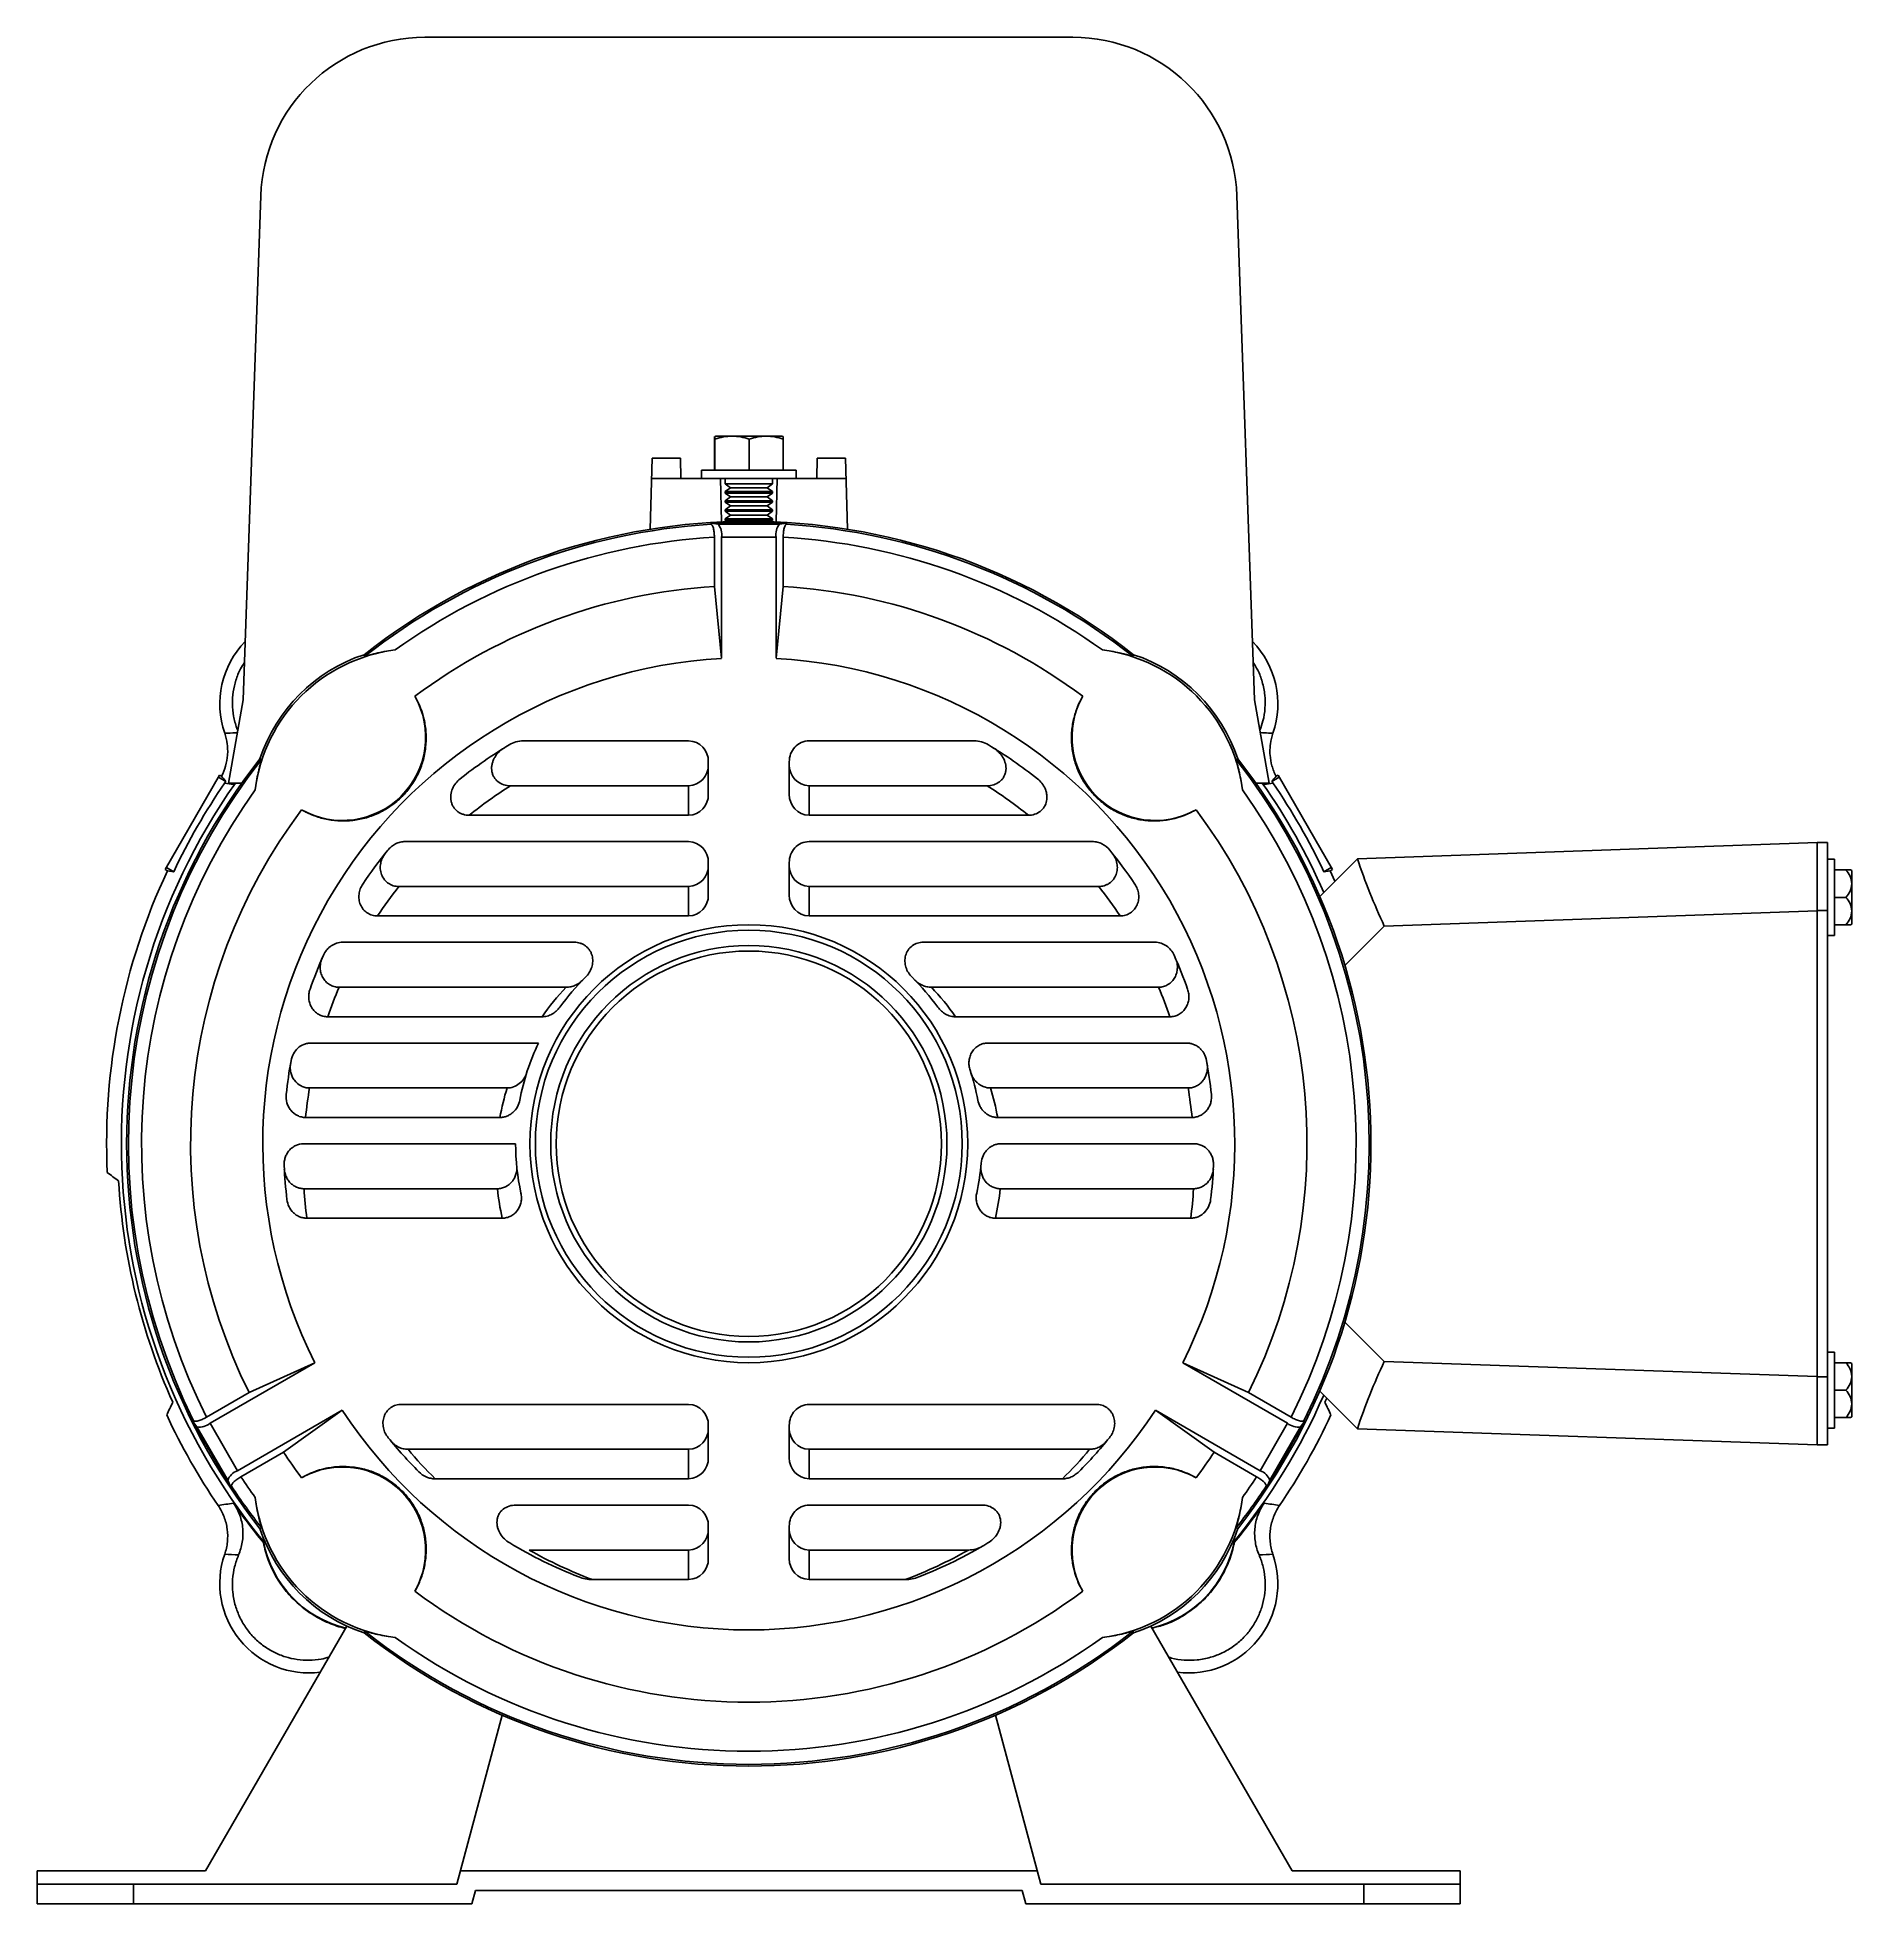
# Paper-space layout '_Left' of a CAD drawing. Header units: inches. Extents: x -3.25 to 5.04, y -3.47 to 5.05.
import ezdxf

# ---------------------------------------------------------------- set-up
doc = ezdxf.new("R2010")
doc.units = ezdxf.units.IN
doc.header["$MEASUREMENT"] = 0

psp = doc.layouts.new('_Left')

# ---------------------------------------------------------------- linework, layer by layer
at = {"color": 7, "linetype": 'Continuous', "lineweight": 25}
for p, q in [((-1.4801, 5.0521), (1.4801, 5.0521)), ((-2.31, 2.0269), (-2.2296, 4.3283)), ((2.2296, 4.3283), (2.31, 2.0269)), ((-0.1571, 3.0761), (-0.1571, 3.2172)), ((-0.1564, 3.1281), (-0.1564, 3.2291)), ((-0.1556, 3.2291), (-0.1556, 3.1281)), ((-0.1549, 3.0761), (-0.1549, 3.2172)), ((-0.1528, 3.2311), (0.1528, 3.2311)), ((0.0023, 3.0761), (0.0023, 3.2172)), ((0.1571, 3.0761), (0.1571, 3.2172)), ((-0.4504, 2.8059), (-0.4418, 3.1312)), ((-0.4418, 3.1312), (-0.3125, 3.1312)), ((-0.3125, 3.1312), (-0.31, 3.0371)), ((-0.216, 3.0761), (-0.216, 3.0371)), ((-0.216, 3.0761), (0.216, 3.0761)), ((-0.1556, 3.1281), (-0.1564, 3.1281)), ((0.216, 3.0371), (0.216, 3.0761)), ((0.31, 3.0371), (0.3125, 3.1312)), ((0.3125, 3.1312), (0.4418, 3.1312)), ((0.4418, 3.1312), (0.4504, 2.8059)), ((-0.4443, 3.0371), (0.4443, 3.0371)), ((-0.13, 3.0371), (-0.1248, 2.8391)), ((-0.108, 3.0371), (-0.108, 3.0128)), ((-0.108, 3.0128), (-0.0832, 2.9954)), ((-0.108, 3.0128), (0.108, 3.0128)), ((-0.0832, 2.9954), (-0.108, 2.9781)), ((-0.0832, 2.9954), (0.0832, 2.9954)), ((0.0832, 2.9954), (0.108, 3.0128)), ((0.108, 2.9781), (0.0832, 2.9954)), ((0.108, 3.0128), (0.108, 3.0371)), ((0.1248, 2.8391), (0.13, 3.0371)), ((-0.108, 2.9781), (-0.108, 2.9711)), ((-0.108, 2.9781), (0.108, 2.9781)), ((-0.108, 2.9711), (-0.0832, 2.9538)), ((-0.108, 2.9711), (0.108, 2.9711)), ((-0.0832, 2.9538), (-0.108, 2.9364)), ((-0.108, 2.9364), (-0.108, 2.9295)), ((-0.108, 2.9364), (0.108, 2.9364)), ((-0.108, 2.9295), (-0.0832, 2.9121)), ((-0.108, 2.9295), (0.108, 2.9295)), ((-0.0832, 2.9121), (-0.108, 2.8947)), ((-0.0832, 2.9538), (0.0832, 2.9538)), ((-0.0832, 2.9121), (0.0832, 2.9121)), ((0.0832, 2.9538), (0.108, 2.9711)), ((0.108, 2.9364), (0.0832, 2.9538)), ((0.0832, 2.9121), (0.108, 2.9295)), ((0.108, 2.8947), (0.0832, 2.9121)), ((0.108, 2.9711), (0.108, 2.9781)), ((0.108, 2.9295), (0.108, 2.9364)), ((-0.1727, 2.8338), (-0.1727, 2.8285)), ((-0.1405, 2.8296), (-0.1727, 2.8338)), ((-0.1727, 2.8338), (0.1727, 2.8338)), ((-0.1405, 2.8296), (0.1405, 2.8296)), ((-0.108, 2.8947), (-0.108, 2.8878)), ((-0.108, 2.8947), (0.108, 2.8947)), ((-0.108, 2.8878), (-0.0832, 2.8704)), ((-0.108, 2.8878), (0.108, 2.8878)), ((-0.0832, 2.8704), (-0.108, 2.8531)), ((-0.108, 2.8531), (-0.108, 2.8461)), ((-0.108, 2.8531), (0.108, 2.8531)), ((-0.108, 2.8461), (-0.0994, 2.8401)), ((-0.108, 2.8461), (0.108, 2.8461)), ((-0.0832, 2.8704), (0.0832, 2.8704)), ((0.0832, 2.8704), (0.108, 2.8878)), ((0.108, 2.8531), (0.0832, 2.8704)), ((0.0994, 2.8401), (0.108, 2.8461)), ((0.108, 2.8878), (0.108, 2.8947)), ((0.108, 2.8461), (0.108, 2.8531)), ((0.1405, 2.8296), (0.1727, 2.8338)), ((0.1727, 2.8338), (0.1727, 2.8285)), ((-0.1572, 2.7693), (-0.1572, 2.5448)), ((-0.125, 2.7696), (0.125, 2.7696)), ((-0.125, 2.2165), (-0.125, 2.7696)), ((0.125, 2.2165), (0.125, 2.7696)), ((0.1572, 2.7693), (0.1572, 2.5448)), ((-0.1572, 2.5448), (-0.125, 2.2165)), ((0.1572, 2.5448), (0.125, 2.2165)), ((-1.7538, 2.2259), (-1.7576, 2.2331)), ((1.7576, 2.2331), (1.7538, 2.2259)), ((-2.377, 1.6469), (-2.31, 2.0269)), ((2.31, 2.0269), (2.377, 1.6469)), ((-0.275, 1.84), (-1.0294, 1.84)), ((1.0294, 1.84), (0.275, 1.84)), ((-2.2331, 1.7576), (-2.2259, 1.7538)), ((-0.185, 1.5958), (-0.185, 1.7442)), ((0.185, 1.7442), (0.185, 1.5958)), ((2.2259, 1.7538), (2.2331, 1.7576)), ((-2.4173, 1.683), (-2.6662, 1.252)), ((-2.3894, 1.6538), (-2.423, 1.6732)), ((-2.4173, 1.683), (-2.4085, 1.6779)), ((-2.316, 1.6469), (-2.377, 1.6469)), ((-2.3541, 1.6408), (-2.3499, 1.6469)), ((-2.3512, 1.6469), (-2.3541, 1.6408)), ((-1.0888, 1.6347), (-0.275, 1.6347)), ((-0.275, 1.5), (-0.275, 1.6347)), ((0.275, 1.6347), (0.275, 1.5)), ((0.275, 1.6347), (1.0888, 1.6347)), ((2.377, 1.6469), (2.316, 1.6469)), ((2.3499, 1.6469), (2.3541, 1.6408)), ((2.3541, 1.6408), (2.3512, 1.6469)), ((2.3894, 1.6538), (2.423, 1.6732)), ((2.4085, 1.6779), (2.4173, 1.683)), ((2.6662, 1.252), (2.4173, 1.683)), ((-1.2769, 1.5), (-0.275, 1.5)), ((0.275, 1.5), (1.2769, 1.5)), ((-0.275, 1.38), (-1.5694, 1.38)), ((1.5694, 1.38), (0.275, 1.38)), ((2.7799, 1.3017), (4.8799, 1.375)), ((4.9277, 1.375), (4.8799, 1.375)), ((4.8799, 1.375), (4.8799, -1.375)), ((4.9277, 1.375), (4.9277, -1.375)), ((-0.185, 1.1358), (-0.185, 1.2842)), ((0.185, 1.2842), (0.185, 1.1358)), ((2.6078, 1.1295), (2.7799, 1.3017)), ((4.9587, 1.299), (4.9277, 1.299)), ((4.9587, 0.951), (4.9587, 1.299)), ((-2.6557, 1.2459), (-2.6662, 1.252)), ((-2.6268, 1.2423), (-2.6605, 1.2618)), ((-2.6557, 1.2459), (-2.6268, 1.2423)), ((2.6268, 1.2423), (2.6605, 1.2618)), ((2.6268, 1.2423), (2.6557, 1.2459)), ((2.6662, 1.252), (2.6557, 1.2459)), ((2.6772, 1.1989), (2.6557, 1.2459)), ((5.0344, 1.25), (4.9587, 1.25)), ((5.0377, 1.003), (5.0377, 1.247)), ((-1.5986, 1.1747), (-0.275, 1.1747)), ((-0.275, 1.04), (-0.275, 1.1747)), ((0.275, 1.1747), (0.275, 1.04)), ((0.275, 1.1747), (1.5986, 1.1747)), ((5.0108, 1.125), (4.9587, 1.125)), ((-1.696, 1.04), (-0.275, 1.04)), ((0.275, 1.04), (1.696, 1.04)), ((4.8799, 1.0632), (2.9028, 0.9941)), ((4.9277, 1.065), (4.8799, 1.065)), ((4.9277, 0.951), (4.9587, 0.951)), ((5.0344, 1), (4.9587, 1)), ((-0.7975, 0.92), (-1.8556, 0.92)), ((1.8556, 0.92), (0.7975, 0.92)), ((-1.8715, 0.7147), (-0.8338, 0.7147)), ((0.8338, 0.7147), (1.8715, 0.7147)), ((-1.9234, 0.58), (-0.9447, 0.58)), ((0.9447, 0.58), (1.9234, 0.58)), ((-0.9605, 0.46), (-2.0001, 0.46)), ((2.0001, 0.46), (1.0923, 0.46)), ((-2.0065, 0.2547), (-1.1041, 0.2547)), ((1.1041, 0.2547), (2.0065, 0.2547)), ((-2.0247, 0.12), (-1.1367, 0.12)), ((1.1367, 0.12), (2.0247, 0.12)), ((-1.065, 0), (-2.0332, 0)), ((2.0332, 0), (1.1519, 0)), ((-2.0314, -0.2053), (-1.1487, -0.2053)), ((1.1487, -0.2053), (2.0314, -0.2053)), ((-2.0189, -0.34), (-1.1264, -0.34)), ((1.1264, -0.34), (2.0189, -0.34)), ((-1.982, -1), (-2.461, -1.2765)), ((-2.2825, -1.1363), (-1.982, -1)), ((2.2825, -1.1363), (1.982, -1)), ((1.982, -1), (2.461, -1.2765)), ((2.9028, -0.9941), (4.8799, -1.0632)), ((4.9587, -0.951), (4.9277, -0.951)), ((4.9587, -1.299), (4.9587, -0.951)), ((5.0344, -1), (4.9587, -1)), ((5.0377, -1.247), (5.0377, -1.003)), ((4.9277, -1.065), (4.8799, -1.065)), ((-2.4769, -1.2486), (-2.2825, -1.1363)), ((-0.275, -1.19), (-1.5864, -1.19)), ((1.5864, -1.19), (0.275, -1.19)), ((2.4769, -1.2486), (2.2825, -1.1363)), ((2.7799, -1.3017), (2.6078, -1.1295)), ((2.6312, -1.1805), (2.6397, -1.1614)), ((5.0108, -1.125), (4.9587, -1.125)), ((-2.5404, -1.2673), (-2.5359, -1.2647)), ((-2.5207, -1.2931), (-2.5404, -1.2673)), ((-2.3678, -1.5664), (-2.5404, -1.2673)), ((-2.336, -1.4931), (-2.461, -1.2765)), ((-1.857, -1.2165), (-2.336, -1.4931)), ((-2.1253, -1.4085), (-1.857, -1.2165)), ((2.1253, -1.4085), (1.857, -1.2165)), ((1.857, -1.2165), (2.336, -1.4931)), ((2.461, -1.2765), (2.336, -1.4931)), ((2.5404, -1.2673), (2.3678, -1.5664)), ((2.5207, -1.2931), (2.5404, -1.2673)), ((2.5404, -1.2673), (2.5359, -1.2647)), ((5.0344, -1.25), (4.9587, -1.25)), ((-2.3802, -1.5365), (-2.5207, -1.2931)), ((-0.185, -1.4342), (-0.185, -1.2858)), ((0.185, -1.2858), (0.185, -1.4342)), ((2.5207, -1.2931), (2.3802, -1.5365)), ((4.8799, -1.375), (2.7799, -1.3017)), ((4.9277, -1.299), (4.9587, -1.299)), ((-2.3197, -1.5208), (-2.1253, -1.4085)), ((-1.5566, -1.3953), (-0.275, -1.3953)), ((-0.275, -1.53), (-0.275, -1.3953)), ((0.275, -1.3953), (0.275, -1.53)), ((0.275, -1.3953), (1.5566, -1.3953)), ((2.3197, -1.5208), (2.1253, -1.4085)), ((4.9277, -1.375), (4.8799, -1.375)), ((-1.4325, -1.53), (-0.275, -1.53)), ((0.275, -1.53), (1.4325, -1.53)), ((-2.3802, -1.5365), (-2.3678, -1.5664)), ((-2.3678, -1.5664), (-2.3632, -1.5638)), ((2.3678, -1.5664), (2.3632, -1.5638)), ((2.3802, -1.5365), (2.3678, -1.5664)), ((-0.275, -1.65), (-1.0642, -1.65)), ((1.0642, -1.65), (0.275, -1.65)), ((-2.2259, -1.7538), (-2.2331, -1.7576)), ((-0.185, -1.8942), (-0.185, -1.7458)), ((0.185, -1.7458), (0.185, -1.8942)), ((2.2331, -1.7576), (2.2259, -1.7538)), ((-1.0028, -1.8553), (-0.275, -1.8553)), ((-0.275, -1.99), (-0.275, -1.8553)), ((0.275, -1.8553), (0.275, -1.99)), ((0.275, -1.8553), (1.0028, -1.8553)), ((-0.7145, -1.99), (-0.275, -1.99)), ((0.275, -1.99), (0.7145, -1.99)), ((-1.8359, -2.2023), (-2.4814, -3.3203)), ((1.8359, -2.2023), (2.4814, -3.3203)), ((-1.7576, -2.2331), (-1.7538, -2.2259)), ((1.7538, -2.2259), (1.7576, -2.2331)), ((-1.1273, -2.6087), (-1.334, -3.3803)), ((1.1273, -2.6087), (1.334, -3.3803)), ((-3.25, -3.3203), (-3.25, -3.47)), ((-3.25, -3.3203), (-2.4814, -3.3203)), ((-1.3179, -3.3203), (1.3179, -3.3203)), ((2.4814, -3.3203), (3.25, -3.3203)), ((3.25, -3.3203), (3.25, -3.47)), ((-3.25, -3.3803), (-1.334, -3.3803)), ((-2.81, -3.3803), (-2.81, -3.47)), ((1.334, -3.3803), (3.25, -3.3803)), ((2.81, -3.3803), (2.81, -3.47)), ((-3.25, -3.47), (-1.2652, -3.47)), ((-1.2491, -3.41), (-1.2652, -3.47)), ((-1.2491, -3.41), (1.2491, -3.41)), ((1.2491, -3.41), (1.2652, -3.47)), ((1.2652, -3.47), (3.25, -3.47))]:
    psp.add_line(p, q, dxfattribs=at)
at = {"color": 1, "linetype": 'Continuous', "lineweight": 25}
for p, q in [((2.9028, 0.9941), (2.7227, 0.8141)), ((2.7227, -0.8141), (2.9028, -0.9941))]:
    psp.add_line(p, q, dxfattribs=at)
at = {"color": 7, "linetype": 'Continuous', "lineweight": 25}
for radius in [1, 0.975, 0.905, 0.88]:
    psp.add_circle((0, 0), radius, dxfattribs=at)
for centre, radius, start, end in [((-1.4801, 4.3021), 0.75, 90, 178), ((1.4801, 4.3021), 0.75, 2, 90), ((0, 0), 2.8419, 51.79453, 128.20547), ((0, 0), 2.8338, 93.49338, 128.23437), ((-0.1973, 2.7829), 0.0735, 349.60272, 39.41209), ((0.1973, 2.7829), 0.0735, 140.58791, 190.39728), ((0, 0), 2.8338, 51.76563, 86.50662), ((0, 0), 2.7738, 93.24793, 125.61934), ((0, 0), 2.7738, 54.38066, 86.75207), ((0, 0), 2.5497, 93.53374, 126.74392), ((0, 0), 2.5497, 53.25608, 86.46626), ((-2.0082, 2.0082), 0.4084, 135.74164, 199.09775), ((-1.5238, 1.5238), 0.7367, 97.14479, 172.85521), ((-1.5238, 1.5238), 0.7469, 108.24498, 161.75502), ((0, 0), 2.22, 93.22782, 206.77218), ((0, 0), 2.22, 333.22782, 86.77218), ((1.5238, 1.5238), 0.7367, 7.14479, 82.85521), ((1.5238, 1.5238), 0.7469, 18.24498, 71.75502), ((2.0082, 2.0082), 0.4084, 340.90225, 44.25836), ((-1.8562, 1.8562), 0.38, 240.52766, 29.47234), ((1.8562, 1.8562), 0.38, 150.52766, 299.47234), ((0, 0), 2.125, 121.00609, 128.35647), ((-0.2781, 1.7469), 0.0931, 358.34759, 88.09077), ((0.2779, 1.7471), 0.0929, 91.76299, 181.79865), ((0, 0), 2.125, 51.64353, 58.99391), ((0, 0), 2.8419, 141.79453, 218.20547), ((0, 0), 2.8338, 141.76563, 206.50662), ((-0.278, 1.7276), 0.093, 271.83621, 1.72544), ((0.278, 1.7276), 0.093, 178.27456, 268.16379), ((0, 0), 2.8338, 333.49338, 38.23437), ((0, 0), 2.8419, 321.79453, 38.20547), ((0, 0), 2.8659, 144.92547, 219.3244), ((0, 0), 2.9058, 145.46677, 154.68825), ((0, -0.0846), 2.035, 122.34563, 128.86198), ((0, -0.0846), 2.035, 51.13802, 57.65437), ((0, 0), 2.8659, 23.60866, 35.07453), ((0, 0), 2.9058, 25.31175, 34.53323), ((0, 0), 2.7738, 144.38066, 206.75207), ((-0.278, 1.593), 0.093, 271.83621, 1.72544), ((0.278, 1.593), 0.093, 178.27456, 268.16379), ((0, 0), 2.7738, 333.24793, 35.61934), ((0, 0), 2.5497, 143.25608, 206.46626), ((0, 0), 2.5497, 333.53374, 36.74392), ((-0.278, 1.287), 0.093, 358.27456, 88.16379), ((0.2779, 1.2871), 0.0929, 91.76299, 181.79865), ((0, 0), 2.125, 140.87102, 146.07406), ((0, 0), 2.125, 33.92594, 39.12898), ((5.4845, 2.2046), 2.8514, 198.46372, 205.12031), ((0, 0), 2.9334, 154.86722, 182.56422), ((-0.278, 1.2676), 0.093, 271.83621, 1.72544), ((0.278, 1.2676), 0.093, 178.27456, 268.16379), ((4.9494, 1.1864), 0.0883, 0.68537, 46.0185), ((4.9277, 1.125), 0.1643, 47.97242, 49.5332), ((0, -0.0846), 2.035, 141.77204, 146.45337), ((-0.278, 1.133), 0.093, 271.83621, 1.72544), ((0.278, 1.133), 0.093, 178.27456, 268.16379), ((0, -0.0846), 2.035, 33.54663, 38.22796), ((4.9494, 1.1886), 0.0883, 313.9815, 359.31463), ((4.9494, 1.0614), 0.0883, 0.68537, 46.0185), ((4.9494, 1.0636), 0.0883, 313.9815, 359.31463), ((4.9277, 1.125), 0.1643, 310.4668, 312.02758), ((0, 0), 2.125, 156.10736, 160.60513), ((0, 0), 2.125, 19.39487, 23.89264), ((0, -0.0846), 2.035, 156.87443, 160.93921), ((0, -0.0846), 1.155, 136.21265, 144.87324), ((0, 0), 1.065, 134.47029, 144.19083), ((0, 0), 1.065, 35.80917, 45.52971), ((0, -0.0846), 1.155, 35.12676, 43.78735), ((0, -0.0846), 2.035, 19.06079, 23.12557), ((0, 0), 1.065, 154.41022, 169.23279), ((0, 0), 2.125, 169.68966, 173.91335), ((0, 0), 2.125, 6.08665, 10.31034), ((0, 0), 1.065, 10.76721, 18.38167), ((0, -0.0846), 2.035, 170.4038, 174.23048), ((0, -0.0846), 1.155, 162.91948, 169.79801), ((0, -0.0846), 1.155, 10.20199, 17.08052), ((0, -0.0846), 2.035, 5.76952, 9.5962), ((0, 0), 1.065, 180, 192.2073), ((0, 0), 2.8839, 183.3758, 204.16284), ((0, 0), 2.125, 182.69759, 186.89278), ((0, 0), 1.065, 347.7927, 355.2434), ((0, 0), 2.125, 353.10722, 357.30241), ((0, -0.0846), 2.035, 183.40198, 187.21063), ((0, -0.0846), 1.155, 186.00141, 192.77656), ((0, -0.0846), 1.155, 347.22344, 353.99859), ((0, -0.0846), 2.035, 352.78937, 356.59802), ((5.4845, -2.2046), 2.8514, 154.87969, 161.53628), ((4.9494, -1.0636), 0.0883, 0.68537, 46.0185), ((4.9277, -1.125), 0.1643, 47.97242, 49.5332), ((4.9494, -1.0614), 0.0883, 313.9815, 359.31463), ((-0.278, -1.283), 0.093, 358.27456, 88.16379), ((0.2779, -1.2829), 0.0929, 91.76299, 181.79865), ((0, 0), 2.8659, 320.6756, 336.39134), ((4.9494, -1.1886), 0.0883, 0.68537, 46.0185), ((4.9494, -1.1864), 0.0883, 313.9815, 359.31463), ((0, 0), 2.9334, 204.97441, 214.28403), ((-2.5087, -1.2205), 0.0735, 260.58791, 310.39728), ((0, 0), 2.22, 213.22782, 326.77218), ((0, 0), 2.9334, 325.71597, 335.02559), ((2.5087, -1.2205), 0.0735, 229.60272, 279.41209), ((4.9277, -1.125), 0.1643, 310.4668, 312.02758), ((0, 0), 2.125, 219.18534, 224.81164), ((-0.278, -1.3024), 0.093, 271.83621, 1.72544), ((0.278, -1.3024), 0.093, 178.27456, 268.16379), ((0, 0), 2.125, 315.18836, 320.81466), ((0, 0), 2.5497, 213.53374, 216.74392), ((0, -0.0846), 2.035, 220.09879, 225.25802), ((-0.278, -1.437), 0.093, 271.83621, 1.72544), ((0.278, -1.437), 0.093, 178.27456, 268.16379), ((0, -0.0846), 2.035, 314.74198, 319.90121), ((0, 0), 2.5497, 323.25608, 326.46626), ((-2.3114, -1.5623), 0.0735, 109.60272, 159.41209), ((0, 0), 2.7738, 213.24793, 215.61934), ((-1.8562, -1.8562), 0.38, 330.52766, 119.47234), ((1.8562, -1.8562), 0.38, 60.52766, 209.47234), ((0, 0), 2.7738, 324.38066, 326.75207), ((2.3114, -1.5623), 0.0735, 20.58791, 70.39728), ((0, 0), 2.8338, 213.49338, 218.23437), ((-1.5238, -1.5238), 0.7367, 187.14479, 262.85521), ((1.5238, -1.5238), 0.7367, 277.14479, 352.85521), ((0, 0), 2.8338, 321.76563, 326.50662), ((0, 0), 2.8695, 214.87678, 219.39548), ((-0.2781, -1.7431), 0.0931, 358.34759, 88.09077), ((0.2779, -1.7429), 0.0929, 91.76299, 181.79865), ((0, 0), 2.8695, 320.60452, 325.12322), ((-1.5238, -1.5238), 0.7469, 198.24498, 251.75502), ((-0.278, -1.7624), 0.093, 271.83621, 1.72544), ((0.278, -1.7624), 0.093, 178.27456, 268.16379), ((1.5238, -1.5238), 0.7469, 288.24498, 341.75502), ((-2.0082, -2.0082), 0.4084, 160.90225, 277.08411), ((-1.7232, -1.7232), 0.5024, 190.65969, 256.41353), ((0, 0), 2.125, 239.07884, 248.56341), ((0, -0.0846), 2.035, 240.47627, 249.44378), ((0, -0.0846), 2.035, 290.55622, 299.52373), ((0, 0), 2.125, 291.43659, 300.92116), ((1.7232, -1.7232), 0.5024, 283.58647, 349.34031), ((2.0082, -2.0082), 0.4084, 262.91589, 19.09775), ((-0.278, -1.897), 0.093, 271.83621, 1.72544), ((0.278, -1.897), 0.093, 178.27456, 268.16379), ((0, 0), 2.5497, 233.25608, 306.74392), ((0, 0), 2.8419, 231.79453, 308.20547), ((0, 0), 2.8338, 231.76563, 308.23437), ((0, 0), 2.7738, 234.38066, 305.61934)]:
    psp.add_arc(centre, radius, start, end, dxfattribs=at)
for points in [[(-0.1564, 3.2291), (-0.1567, 3.2267), (-0.1569, 3.2225), (-0.1571, 3.2172)], [(-0.1519, 3.2311), (-0.1531, 3.2304), (-0.1544, 3.2298), (-0.1556, 3.2291)], [(-0.1549, 3.2172), (-0.1551, 3.2225), (-0.1553, 3.2268), (-0.1556, 3.2291)], [(-0.1549, 3.2172), (-0.1292, 3.2257), (-0.1031, 3.2311), (-0.0763, 3.2311)], [(0.0023, 3.2172), (0.0276, 3.2257), (0.0533, 3.2311), (0.0797, 3.2311)], [(0.1564, 3.2291), (0.1552, 3.2298), (0.154, 3.2304), (0.1528, 3.2311)], [(0.1571, 3.2172), (0.1569, 3.2225), (0.1566, 3.2268), (0.1564, 3.2291)], [(-2.4085, 1.6779), (-2.4018, 1.6697), (-2.3955, 1.6617), (-2.3894, 1.6538)], [(-2.3894, 1.6538), (-2.3908, 1.6516), (-2.3923, 1.6494), (-2.3938, 1.6472)], [(-2.3541, 1.6408), (-2.3674, 1.6429), (-2.3806, 1.645), (-2.3938, 1.6472)], [(2.3938, 1.6472), (2.3806, 1.645), (2.3674, 1.6429), (2.3541, 1.6408)], [(2.3894, 1.6538), (2.3955, 1.6617), (2.4018, 1.6697), (2.4085, 1.6779)], [(2.3938, 1.6472), (2.3923, 1.6494), (2.3908, 1.6516), (2.3894, 1.6538)], [(-2.8789, -0.1698), (-2.8962, -0.157), (-2.9134, -0.1441), (-2.9305, -0.1312)], [(-2.6591, -1.2385), (-2.6499, -1.2192), (-2.6406, -1.1999), (-2.6312, -1.1805)], [(2.6312, -1.1805), (2.6406, -1.1999), (2.6499, -1.2192), (2.6591, -1.2385)], [(-2.4237, -1.6524), (-2.4007, -1.6483), (-2.3775, -1.6445), (-2.3541, -1.6408)], [(2.3541, -1.6408), (2.3775, -1.6445), (2.4007, -1.6483), (2.4237, -1.6524)], [(-2.3308, -1.8775), (-2.3519, -1.876), (-2.373, -1.8751), (-2.3941, -1.8746)], [(-2.2175, -1.8212), (-2.2174, -1.8195), (-2.2172, -1.8178), (-2.217, -1.8162)], [(2.217, -1.8162), (2.2172, -1.8178), (2.2174, -1.8195), (2.2175, -1.8212)], [(2.3941, -1.8746), (2.373, -1.8751), (2.3519, -1.876), (2.3308, -1.8775)]]:
    psp.add_open_spline(points, degree=3, dxfattribs=at)
for points, knots in [([(-0.0763, 3.2311), (-0.063, 3.2311), (-0.0496, 3.2298), (-0.0235, 3.2249), (-0.0106, 3.2214), (0.0023, 3.2172)], [0, 0, 0, 0, 0.5, 0.5, 1, 1, 1, 1]), ([(0.0797, 3.2311), (0.0928, 3.2311), (0.106, 3.2298), (0.1317, 3.2249), (0.1445, 3.2214), (0.1571, 3.2172)], [0, 0, 0, 0, 0.5, 0.5, 1, 1, 1, 1]), ([(-0.1727, 2.8285), (-0.1717, 2.8284), (-0.1707, 2.828), (-0.1687, 2.8264), (-0.1677, 2.8253), (-0.1659, 2.8224), (-0.165, 2.8206), (-0.1633, 2.8164), (-0.1625, 2.8139), (-0.161, 2.8085), (-0.1604, 2.8055), (-0.1592, 2.7991), (-0.1588, 2.7957), (-0.1576, 2.785), (-0.1572, 2.7772), (-0.1572, 2.7693)], [0, 0, 0, 0, 0.125, 0.125, 0.25, 0.25, 0.375, 0.375, 0.5, 0.5, 0.625, 0.625, 0.75, 0.75, 1, 1, 1, 1]), ([(0.1727, 2.8285), (0.1706, 2.8283), (0.1687, 2.8268), (0.1649, 2.8209), (0.1632, 2.8166), (0.161, 2.8084), (0.1604, 2.8055), (0.1592, 2.7991), (0.1587, 2.7956), (0.1576, 2.7849), (0.1572, 2.7771), (0.1572, 2.7693)], [0, 0, 0, 0, 0.25, 0.25, 0.5, 0.5, 0.625, 0.625, 0.75, 0.75, 1, 1, 1, 1]), ([(-1.6154, 2.2548), (-1.6288, 2.2532), (-1.642, 2.2512), (-1.6685, 2.2465), (-1.6814, 2.2439), (-1.7002, 2.2396), (-1.7064, 2.2382), (-1.7185, 2.2351), (-1.7245, 2.2336), (-1.7358, 2.2305), (-1.7412, 2.229), (-1.7479, 2.2272), (-1.7498, 2.2267), (-1.7528, 2.2259), (-1.7537, 2.2258), (-1.7538, 2.2259)], [0, 0, 0, 0, 0.25, 0.25, 0.5, 0.5, 0.625, 0.625, 0.75, 0.75, 0.875, 0.875, 0.9375, 0.9375, 1, 1, 1, 1]), ([(1.7538, 2.2259), (1.7537, 2.2258), (1.7528, 2.2259), (1.7498, 2.2267), (1.7478, 2.2272), (1.7411, 2.2291), (1.7357, 2.2306), (1.7244, 2.2336), (1.7185, 2.2351), (1.7064, 2.2382), (1.7002, 2.2396), (1.6812, 2.2439), (1.6682, 2.2466), (1.6421, 2.2511), (1.6288, 2.2531), (1.6154, 2.2548)], [0, 0, 0, 0, 0.0625, 0.0625, 0.125, 0.125, 0.25, 0.25, 0.375, 0.375, 0.5, 0.5, 0.75, 0.75, 1, 1, 1, 1]), ([(-2.304, 2.1978), (-2.3102, 2.1882), (-2.3265, 2.1628), (-2.3439, 2.1174), (-2.3565, 2.0634), (-2.3601, 2.008), (-2.3546, 1.9522), (-2.3444, 1.912), (-2.336, 1.891), (-2.3346, 1.8874)], [0, 0, 0, 0, 0.103759, 0.273206, 0.440262, 0.611833, 0.785186, 0.963113, 1, 1, 1, 1]), ([(2.3344, 1.8885), (2.3396, 1.9025), (2.3515, 1.9348), (2.3593, 1.989), (2.3587, 2.0492), (2.347, 2.108), (2.3288, 2.1585), (2.3112, 2.1862), (2.304, 2.1976)], [0, 0, 0, 0, 0.142636, 0.326526, 0.511408, 0.70225, 0.877424, 1, 1, 1, 1]), ([(-1.5253, 2.0431), (-1.505, 2.0081), (-1.4905, 1.9707), (-1.48, 1.9209), (-1.4782, 1.9108), (-1.4756, 1.8906), (-1.4748, 1.8804), (-1.4733, 1.8499), (-1.474, 1.8295), (-1.4787, 1.7884), (-1.4829, 1.7676), (-1.4944, 1.7275), (-1.5018, 1.708), (-1.52, 1.67), (-1.5309, 1.6513), (-1.5555, 1.6166), (-1.5691, 1.6003), (-1.5992, 1.5701), (-1.6158, 1.5561), (-1.6505, 1.5314), (-1.6687, 1.5207), (-1.6974, 1.5068), (-1.7072, 1.5026), (-1.7269, 1.4951), (-1.7369, 1.4917), (-1.767, 1.483), (-1.7874, 1.4789), (-1.8184, 1.4752), (-1.8288, 1.4744), (-1.8494, 1.4737), (-1.8597, 1.4738), (-1.8902, 1.4752), (-1.9104, 1.4778), (-1.9404, 1.4841), (-1.9503, 1.4866), (-1.9697, 1.4923), (-1.9793, 1.4956), (-2.0075, 1.5064), (-2.0256, 1.5151), (-2.0431, 1.5253)], [0, 0, 0, 0, 0.125, 0.125, 0.15625, 0.15625, 0.1875, 0.1875, 0.25, 0.25, 0.3125, 0.3125, 0.375, 0.375, 0.4375, 0.4375, 0.5, 0.5, 0.5625, 0.5625, 0.625, 0.625, 0.65625, 0.65625, 0.6875, 0.6875, 0.75, 0.75, 0.78125, 0.78125, 0.8125, 0.8125, 0.875, 0.875, 0.90625, 0.90625, 0.9375, 0.9375, 1, 1, 1, 1]), ([(2.0431, 1.5253), (2.0081, 1.505), (1.9707, 1.4905), (1.9209, 1.48), (1.9108, 1.4782), (1.8906, 1.4756), (1.8804, 1.4748), (1.8499, 1.4733), (1.8295, 1.474), (1.7884, 1.4787), (1.7676, 1.4829), (1.7275, 1.4944), (1.708, 1.5018), (1.67, 1.52), (1.6513, 1.5309), (1.6166, 1.5555), (1.6003, 1.5691), (1.5701, 1.5992), (1.5561, 1.6158), (1.5314, 1.6505), (1.5207, 1.6687), (1.5068, 1.6974), (1.5026, 1.7072), (1.4951, 1.7269), (1.4917, 1.7369), (1.483, 1.767), (1.4789, 1.7874), (1.4752, 1.8184), (1.4744, 1.8288), (1.4737, 1.8494), (1.4738, 1.8597), (1.4752, 1.8902), (1.4778, 1.9104), (1.4841, 1.9404), (1.4866, 1.9503), (1.4923, 1.9697), (1.4956, 1.9793), (1.5064, 2.0075), (1.5151, 2.0256), (1.5253, 2.0431)], [0, 0, 0, 0, 0.125, 0.125, 0.15625, 0.15625, 0.1875, 0.1875, 0.25, 0.25, 0.3125, 0.3125, 0.375, 0.375, 0.4375, 0.4375, 0.5, 0.5, 0.5625, 0.5625, 0.625, 0.625, 0.65625, 0.65625, 0.6875, 0.6875, 0.75, 0.75, 0.78125, 0.78125, 0.8125, 0.8125, 0.875, 0.875, 0.90625, 0.90625, 0.9375, 0.9375, 1, 1, 1, 1]), ([(-2.4085, 1.6779), (-2.4007, 1.6928), (-2.3945, 1.7085), (-2.3852, 1.7412), (-2.3823, 1.7578), (-2.3804, 1.783), (-2.3803, 1.7914), (-2.3807, 1.8083), (-2.3814, 1.8168), (-2.3847, 1.842), (-2.3886, 1.8585), (-2.3941, 1.8746)], [0, 0, 0, 0, 0.25, 0.25, 0.5, 0.5, 0.625, 0.625, 0.75, 0.75, 1, 1, 1, 1]), ([(-1.1182, 1.807), (-1.127, 1.8016), (-1.1349, 1.7953), (-1.1492, 1.781), (-1.1555, 1.7728), (-1.1632, 1.7597), (-1.1654, 1.7552), (-1.1693, 1.7459), (-1.1709, 1.741), (-1.1734, 1.7311), (-1.1742, 1.7261), (-1.175, 1.7159), (-1.1749, 1.7108), (-1.1739, 1.7006), (-1.1729, 1.6957), (-1.17, 1.686), (-1.168, 1.6812), (-1.1632, 1.6722), (-1.1603, 1.668), (-1.1537, 1.6602), (-1.15, 1.6566), (-1.138, 1.6471), (-1.1288, 1.6423), (-1.1093, 1.6361), (-1.0991, 1.6347), (-1.0888, 1.6347)], [0, 0, 0, 0, 0.125, 0.125, 0.25, 0.25, 0.3125, 0.3125, 0.375, 0.375, 0.4375, 0.4375, 0.5, 0.5, 0.5625, 0.5625, 0.625, 0.625, 0.6875, 0.6875, 0.75, 0.75, 0.875, 0.875, 1, 1, 1, 1]), ([(-1.0946, 1.8214), (-1.0848, 1.8273), (-1.0744, 1.8319), (-1.0525, 1.8382), (-1.041, 1.84), (-1.0294, 1.84)], [0, 0, 0, 0, 0.5, 0.5, 1, 1, 1, 1]), ([(1.0294, 1.84), (1.041, 1.84), (1.0522, 1.8383), (1.0741, 1.832), (1.0848, 1.8273), (1.0946, 1.8214)], [0, 0, 0, 0, 0.5, 0.5, 1, 1, 1, 1]), ([(1.0888, 1.6347), (1.099, 1.6347), (1.1091, 1.6361), (1.1286, 1.6422), (1.1377, 1.6469), (1.1498, 1.6564), (1.1535, 1.6599), (1.16, 1.6676), (1.1629, 1.6719), (1.1678, 1.6808), (1.1698, 1.6855), (1.1728, 1.6952), (1.1738, 1.7003), (1.1755, 1.7155), (1.1746, 1.7258), (1.1698, 1.7456), (1.1659, 1.7551), (1.1556, 1.7727), (1.1493, 1.7808), (1.135, 1.7952), (1.127, 1.8016), (1.1182, 1.807)], [0, 0, 0, 0, 0.125, 0.125, 0.25, 0.25, 0.3125, 0.3125, 0.375, 0.375, 0.4375, 0.4375, 0.5, 0.5, 0.625, 0.625, 0.75, 0.75, 0.875, 0.875, 1, 1, 1, 1]), ([(2.3941, 1.8746), (2.3886, 1.8585), (2.3847, 1.8421), (2.3814, 1.8171), (2.3807, 1.8087), (2.3803, 1.7917), (2.3804, 1.7832), (2.3823, 1.7579), (2.3852, 1.7414), (2.3921, 1.717), (2.3948, 1.7089), (2.4011, 1.6931), (2.4046, 1.6854), (2.4085, 1.6779)], [0, 0, 0, 0, 0.25, 0.25, 0.375, 0.375, 0.5, 0.5, 0.75, 0.75, 0.875, 0.875, 1, 1, 1, 1]), ([(-2.2259, 1.7538), (-2.2258, 1.7537), (-2.2259, 1.7528), (-2.2267, 1.7498), (-2.2272, 1.7478), (-2.2291, 1.7411), (-2.2306, 1.7357), (-2.2336, 1.7244), (-2.2351, 1.7185), (-2.2382, 1.7064), (-2.2396, 1.7002), (-2.2439, 1.6812), (-2.2466, 1.6682), (-2.2511, 1.6421), (-2.2531, 1.6288), (-2.2548, 1.6154)], [0, 0, 0, 0, 0.0625, 0.0625, 0.125, 0.125, 0.25, 0.25, 0.375, 0.375, 0.5, 0.5, 0.75, 0.75, 1, 1, 1, 1]), ([(2.2548, 1.6154), (2.2532, 1.6288), (2.2512, 1.642), (2.2465, 1.6685), (2.2439, 1.6814), (2.2396, 1.7002), (2.2382, 1.7064), (2.2351, 1.7185), (2.2336, 1.7245), (2.2305, 1.7358), (2.229, 1.7412), (2.2272, 1.7479), (2.2267, 1.7498), (2.2259, 1.7528), (2.2258, 1.7537), (2.2259, 1.7538)], [0, 0, 0, 0, 0.25, 0.25, 0.5, 0.5, 0.625, 0.625, 0.75, 0.75, 0.875, 0.875, 0.9375, 0.9375, 1, 1, 1, 1]), ([(-1.2769, 1.5), (-1.2865, 1.5), (-1.2959, 1.5014), (-1.3096, 1.5057), (-1.3141, 1.5075), (-1.3226, 1.5119), (-1.3266, 1.5144), (-1.3342, 1.5202), (-1.3378, 1.5235), (-1.3442, 1.5306), (-1.347, 1.5344), (-1.3521, 1.5425), (-1.3542, 1.5469), (-1.3577, 1.5558), (-1.3591, 1.5603), (-1.3619, 1.5745), (-1.3622, 1.5841), (-1.3598, 1.6032), (-1.3573, 1.6125), (-1.3459, 1.639), (-1.3338, 1.6544), (-1.3187, 1.6664)], [0, 0, 0, 0, 0.125, 0.125, 0.1875, 0.1875, 0.25, 0.25, 0.3125, 0.3125, 0.375, 0.375, 0.4375, 0.4375, 0.5, 0.5, 0.625, 0.625, 0.75, 0.75, 1, 1, 1, 1]), ([(1.3187, 1.6664), (1.3262, 1.6604), (1.3329, 1.6536), (1.3446, 1.6386), (1.3496, 1.6302), (1.3553, 1.6171), (1.3569, 1.6126), (1.3594, 1.6035), (1.3604, 1.5987), (1.3622, 1.5844), (1.3619, 1.575), (1.3582, 1.556), (1.3548, 1.5471), (1.3473, 1.5347), (1.3444, 1.5308), (1.338, 1.5237), (1.3345, 1.5205), (1.323, 1.5117), (1.3144, 1.5072), (1.296, 1.5014), (1.2865, 1.5), (1.2769, 1.5)], [0, 0, 0, 0, 0.125, 0.125, 0.25, 0.25, 0.3125, 0.3125, 0.375, 0.375, 0.5, 0.5, 0.625, 0.625, 0.6875, 0.6875, 0.75, 0.75, 0.875, 0.875, 1, 1, 1, 1]), ([(-1.6484, 1.341), (-1.6436, 1.347), (-1.6382, 1.3523), (-1.6265, 1.3618), (-1.62, 1.366), (-1.6065, 1.3728), (-1.5995, 1.3754), (-1.5847, 1.379), (-1.5771, 1.38), (-1.5694, 1.38)], [0, 0, 0, 0, 0.25, 0.25, 0.5, 0.5, 0.75, 0.75, 1, 1, 1, 1]), ([(1.5694, 1.38), (1.5771, 1.38), (1.5846, 1.3791), (1.5992, 1.3755), (1.6065, 1.3728), (1.6267, 1.3626), (1.6388, 1.3529), (1.6484, 1.341)], [0, 0, 0, 0, 0.25, 0.25, 0.5, 0.5, 1, 1, 1, 1]), ([(-1.66, 1.3266), (-1.6654, 1.3199), (-1.6699, 1.3126), (-1.6772, 1.2971), (-1.6799, 1.2888), (-1.6832, 1.2721), (-1.6838, 1.2634), (-1.6826, 1.2463), (-1.6809, 1.238), (-1.675, 1.2217), (-1.6709, 1.2142), (-1.6631, 1.204), (-1.6602, 1.2007), (-1.654, 1.1948), (-1.6507, 1.1921), (-1.6402, 1.1847), (-1.6323, 1.1809), (-1.6159, 1.1759), (-1.6073, 1.1747), (-1.5986, 1.1747)], [0, 0, 0, 0, 0.125, 0.125, 0.25, 0.25, 0.375, 0.375, 0.5, 0.5, 0.625, 0.625, 0.6875, 0.6875, 0.75, 0.75, 0.875, 0.875, 1, 1, 1, 1]), ([(1.5986, 1.1747), (1.6073, 1.1747), (1.6157, 1.1759), (1.628, 1.1796), (1.6321, 1.1812), (1.6398, 1.1849), (1.6435, 1.187), (1.6505, 1.1919), (1.6539, 1.1946), (1.6601, 1.2006), (1.663, 1.2038), (1.6708, 1.2139), (1.6749, 1.2216), (1.6808, 1.2377), (1.6826, 1.2463), (1.6838, 1.2633), (1.6832, 1.272), (1.6799, 1.2888), (1.6772, 1.297), (1.6699, 1.3126), (1.6654, 1.3199), (1.66, 1.3266)], [0, 0, 0, 0, 0.125, 0.125, 0.1875, 0.1875, 0.25, 0.25, 0.3125, 0.3125, 0.375, 0.375, 0.5, 0.5, 0.625, 0.625, 0.75, 0.75, 0.875, 0.875, 1, 1, 1, 1]), ([(-1.696, 1.04), (-1.7044, 1.04), (-1.7125, 1.0411), (-1.7283, 1.0458), (-1.7359, 1.0493), (-1.7496, 1.0584), (-1.7559, 1.064), (-1.7663, 1.0767), (-1.7707, 1.0839), (-1.7771, 1.0991), (-1.7793, 1.1072), (-1.7814, 1.1235), (-1.7815, 1.1318), (-1.7795, 1.1482), (-1.7775, 1.1562), (-1.7717, 1.1717), (-1.7679, 1.1791), (-1.7632, 1.186)], [0, 0, 0, 0, 0.125, 0.125, 0.25, 0.25, 0.375, 0.375, 0.5, 0.5, 0.625, 0.625, 0.75, 0.75, 0.875, 0.875, 1, 1, 1, 1]), ([(1.7632, 1.186), (1.7679, 1.1791), (1.7717, 1.1718), (1.7775, 1.1563), (1.7795, 1.1482), (1.7814, 1.1319), (1.7814, 1.1236), (1.7793, 1.1072), (1.7772, 1.0993), (1.7707, 1.084), (1.7665, 1.0769), (1.756, 1.0642), (1.7498, 1.0585), (1.7361, 1.0494), (1.7285, 1.0459), (1.7127, 1.0412), (1.7044, 1.04), (1.696, 1.04)], [0, 0, 0, 0, 0.125, 0.125, 0.25, 0.25, 0.375, 0.375, 0.5, 0.5, 0.625, 0.625, 0.75, 0.75, 0.875, 0.875, 1, 1, 1, 1]), ([(-1.9429, 0.8607), (-1.9391, 0.8693), (-1.9343, 0.8771), (-1.9254, 0.8879), (-1.9222, 0.8914), (-1.9154, 0.8977), (-1.9118, 0.9006), (-1.9004, 0.9085), (-1.8919, 0.9128), (-1.8743, 0.9185), (-1.865, 0.92), (-1.8556, 0.92)], [0, 0, 0, 0, 0.25, 0.25, 0.375, 0.375, 0.5, 0.5, 0.75, 0.75, 1, 1, 1, 1]), ([(-0.7975, 0.92), (-0.7884, 0.92), (-0.7794, 0.9187), (-0.7664, 0.9147), (-0.7621, 0.913), (-0.754, 0.9089), (-0.7501, 0.9066), (-0.7428, 0.9013), (-0.7393, 0.8982), (-0.733, 0.8917), (-0.7301, 0.8882), (-0.725, 0.8807), (-0.7227, 0.8767), (-0.7189, 0.8684), (-0.7174, 0.8642), (-0.7149, 0.8554), (-0.7141, 0.8509), (-0.713, 0.8418), (-0.7129, 0.8373), (-0.7133, 0.8237), (-0.7149, 0.8146), (-0.7204, 0.7973), (-0.7243, 0.7889), (-0.7338, 0.7735), (-0.7396, 0.7664), (-0.7461, 0.76)], [0, 0, 0, 0, 0.125, 0.125, 0.1875, 0.1875, 0.25, 0.25, 0.3125, 0.3125, 0.375, 0.375, 0.4375, 0.4375, 0.5, 0.5, 0.5625, 0.5625, 0.625, 0.625, 0.75, 0.75, 0.875, 0.875, 1, 1, 1, 1]), ([(0.7461, 0.76), (0.7395, 0.7664), (0.7339, 0.7735), (0.7242, 0.789), (0.7204, 0.7973), (0.715, 0.8145), (0.7133, 0.8236), (0.7127, 0.8417), (0.7137, 0.8508), (0.7185, 0.8684), (0.7222, 0.8766), (0.7325, 0.8918), (0.7389, 0.8984), (0.7537, 0.9092), (0.7619, 0.9132), (0.7794, 0.9187), (0.7884, 0.92), (0.7975, 0.92)], [0, 0, 0, 0, 0.125, 0.125, 0.25, 0.25, 0.375, 0.375, 0.5, 0.5, 0.625, 0.625, 0.75, 0.75, 0.875, 0.875, 1, 1, 1, 1]), ([(1.8556, 0.92), (1.865, 0.92), (1.8741, 0.9185), (1.8919, 0.9128), (1.9002, 0.9086), (1.9232, 0.8927), (1.9353, 0.8778), (1.9429, 0.8607)], [0, 0, 0, 0, 0.25, 0.25, 0.5, 0.5, 1, 1, 1, 1]), ([(-1.9492, 0.8463), (-1.9522, 0.8393), (-1.9545, 0.8321), (-1.9573, 0.8173), (-1.958, 0.8096), (-1.9575, 0.7946), (-1.9564, 0.7871), (-1.9524, 0.7724), (-1.9496, 0.7654), (-1.9423, 0.7523), (-1.9377, 0.7461), (-1.9273, 0.7352), (-1.9213, 0.7305), (-1.9083, 0.7227), (-1.9014, 0.7197), (-1.8867, 0.7157), (-1.8791, 0.7147), (-1.8715, 0.7147)], [0, 0, 0, 0, 0.125, 0.125, 0.25, 0.25, 0.375, 0.375, 0.5, 0.5, 0.625, 0.625, 0.75, 0.75, 0.875, 0.875, 1, 1, 1, 1]), ([(1.8715, 0.7147), (1.8791, 0.7147), (1.8866, 0.7157), (1.9012, 0.7196), (1.9082, 0.7227), (1.9212, 0.7304), (1.9272, 0.7352), (1.9377, 0.746), (1.9422, 0.7522), (1.9496, 0.7654), (1.9524, 0.7724), (1.9564, 0.7871), (1.9575, 0.7946), (1.958, 0.8097), (1.9573, 0.8173), (1.9545, 0.8321), (1.9522, 0.8393), (1.9492, 0.8463)], [0, 0, 0, 0, 0.125, 0.125, 0.25, 0.25, 0.375, 0.375, 0.5, 0.5, 0.625, 0.625, 0.75, 0.75, 0.875, 0.875, 1, 1, 1, 1]), ([(-1.9234, 0.58), (-1.9308, 0.58), (-1.938, 0.5809), (-1.9521, 0.5847), (-1.959, 0.5875), (-1.9716, 0.5947), (-1.9775, 0.5991), (-1.9879, 0.6093), (-1.9925, 0.6151), (-2.0001, 0.6276), (-2.0032, 0.6342), (-2.0077, 0.6481), (-2.0092, 0.6553), (-2.0105, 0.6698), (-2.0104, 0.6771), (-2.0085, 0.6916), (-2.0069, 0.6987), (-2.0044, 0.7057)], [0, 0, 0, 0, 0.125, 0.125, 0.25, 0.25, 0.375, 0.375, 0.5, 0.5, 0.625, 0.625, 0.75, 0.75, 0.875, 0.875, 1, 1, 1, 1]), ([(-0.8338, 0.7147), (-0.8268, 0.7147), (-0.8198, 0.7155), (-0.8062, 0.7184), (-0.7995, 0.7207), (-0.7867, 0.7263), (-0.7807, 0.7297), (-0.7692, 0.7377), (-0.7637, 0.7423), (-0.7588, 0.7473)], [0, 0, 0, 0, 0.25, 0.25, 0.5, 0.5, 0.75, 0.75, 1, 1, 1, 1]), ([(0.7588, 0.7473), (0.7638, 0.7423), (0.7691, 0.7378), (0.7805, 0.7298), (0.7867, 0.7263), (0.7995, 0.7207), (0.8061, 0.7185), (0.8197, 0.7155), (0.8267, 0.7147), (0.8338, 0.7147)], [0, 0, 0, 0, 0.25, 0.25, 0.5, 0.5, 0.75, 0.75, 1, 1, 1, 1]), ([(2.0044, 0.7057), (2.0069, 0.6987), (2.0085, 0.6916), (2.0104, 0.6772), (2.0105, 0.6698), (2.0092, 0.6553), (2.0077, 0.6482), (2.0032, 0.6342), (2.0001, 0.6276), (1.9926, 0.6152), (1.988, 0.6094), (1.9776, 0.5992), (1.9718, 0.5948), (1.959, 0.5875), (1.9523, 0.5847), (1.9382, 0.581), (1.9308, 0.58), (1.9234, 0.58)], [0, 0, 0, 0, 0.125, 0.125, 0.25, 0.25, 0.375, 0.375, 0.5, 0.5, 0.625, 0.625, 0.75, 0.75, 0.875, 0.875, 1, 1, 1, 1]), ([(-0.8637, 0.6231), (-0.8684, 0.6166), (-0.8737, 0.6108), (-0.8855, 0.6003), (-0.8921, 0.5956), (-0.906, 0.5881), (-0.9133, 0.5851), (-0.9288, 0.5811), (-0.9366, 0.58), (-0.9447, 0.58)], [0, 0, 0, 0, 0.25, 0.25, 0.5, 0.5, 0.75, 0.75, 1, 1, 1, 1]), ([(0.9447, 0.58), (0.9366, 0.58), (0.9288, 0.5811), (0.9135, 0.5851), (0.906, 0.5881), (0.8921, 0.5956), (0.8856, 0.6002), (0.8737, 0.6108), (0.8684, 0.6166), (0.8637, 0.6231)], [0, 0, 0, 0, 0.25, 0.25, 0.5, 0.5, 0.75, 0.75, 1, 1, 1, 1]), ([(-2.0907, 0.3803), (-2.0887, 0.3912), (-2.0851, 0.4014), (-2.0745, 0.4207), (-2.0678, 0.4292), (-2.0515, 0.4439), (-2.0423, 0.4498), (-2.027, 0.4559), (-2.0217, 0.4574), (-2.011, 0.4595), (-2.0056, 0.46), (-2.0001, 0.46)], [0, 0, 0, 0, 0.25, 0.25, 0.5, 0.5, 0.75, 0.75, 0.875, 0.875, 1, 1, 1, 1]), ([(1.0107, 0.3358), (1.0084, 0.3428), (1.0068, 0.3498), (1.0052, 0.3642), (1.0052, 0.3715), (1.0067, 0.3858), (1.0082, 0.3928), (1.0129, 0.4066), (1.016, 0.4132), (1.0236, 0.4254), (1.0282, 0.4311), (1.0386, 0.4411), (1.0443, 0.4455), (1.057, 0.4527), (1.0637, 0.4554), (1.0777, 0.4591), (1.085, 0.46), (1.0923, 0.46)], [0, 0, 0, 0, 0.125, 0.125, 0.25, 0.25, 0.375, 0.375, 0.5, 0.5, 0.625, 0.625, 0.75, 0.75, 0.875, 0.875, 1, 1, 1, 1]), ([(2.0001, 0.46), (2.0056, 0.46), (2.011, 0.4595), (2.0216, 0.4574), (2.0269, 0.4559), (2.0371, 0.4518), (2.0419, 0.4494), (2.0512, 0.4436), (2.0556, 0.4403), (2.0637, 0.433), (2.0674, 0.429), (2.0741, 0.4204), (2.0772, 0.4158), (2.085, 0.4015), (2.0887, 0.3911), (2.0907, 0.3803)], [0, 0, 0, 0, 0.125, 0.125, 0.25, 0.25, 0.375, 0.375, 0.5, 0.5, 0.625, 0.625, 0.75, 0.75, 1, 1, 1, 1]), ([(-2.0933, 0.3659), (-2.0944, 0.3593), (-2.0949, 0.3526), (-2.0946, 0.3393), (-2.0938, 0.3325), (-2.0908, 0.3195), (-2.0886, 0.3132), (-2.0831, 0.301), (-2.0796, 0.2951), (-2.0676, 0.2791), (-2.0571, 0.2701), (-2.0393, 0.261), (-2.0329, 0.2586), (-2.0199, 0.2555), (-2.0133, 0.2547), (-2.0065, 0.2547)], [0, 0, 0, 0, 0.125, 0.125, 0.25, 0.25, 0.375, 0.375, 0.5, 0.5, 0.75, 0.75, 0.875, 0.875, 1, 1, 1, 1]), ([(2.0065, 0.2547), (2.0133, 0.2547), (2.0199, 0.2555), (2.0329, 0.2586), (2.0393, 0.261), (2.0511, 0.2671), (2.0568, 0.2708), (2.067, 0.2795), (2.0715, 0.2844), (2.0796, 0.2951), (2.0831, 0.301), (2.0886, 0.3131), (2.0908, 0.3195), (2.0938, 0.3326), (2.0946, 0.3392), (2.0949, 0.3525), (2.0944, 0.3593), (2.0933, 0.3659)], [0, 0, 0, 0, 0.125, 0.125, 0.25, 0.25, 0.375, 0.375, 0.5, 0.5, 0.625, 0.625, 0.75, 0.75, 0.875, 0.875, 1, 1, 1, 1]), ([(-1.1041, 0.2547), (-1.0939, 0.2547), (-1.0841, 0.2564), (-1.0651, 0.2632), (-1.0564, 0.2681), (-1.0405, 0.2806), (-1.0337, 0.2879), (-1.0223, 0.3045), (-1.0179, 0.3135), (-1.0148, 0.3231)], [0, 0, 0, 0, 0.25, 0.25, 0.5, 0.5, 0.75, 0.75, 1, 1, 1, 1]), ([(1.0148, 0.3231), (1.0179, 0.3135), (1.0222, 0.3045), (1.0308, 0.2921), (1.0339, 0.2882), (1.0407, 0.2809), (1.0444, 0.2775), (1.0523, 0.2713), (1.0565, 0.2685), (1.0652, 0.2636), (1.0698, 0.2615), (1.0838, 0.2565), (1.0939, 0.2547), (1.1041, 0.2547)], [0, 0, 0, 0, 0.25, 0.25, 0.375, 0.375, 0.5, 0.5, 0.625, 0.625, 0.75, 0.75, 1, 1, 1, 1]), ([(-2.0247, 0.12), (-2.0312, 0.12), (-2.0376, 0.1207), (-2.0501, 0.1237), (-2.0563, 0.1259), (-2.0737, 0.1344), (-2.084, 0.1427), (-2.0962, 0.1577), (-2.0997, 0.1632), (-2.1056, 0.1747), (-2.108, 0.1807), (-2.1133, 0.1994), (-2.1144, 0.2124), (-2.113, 0.2253)], [0, 0, 0, 0, 0.125, 0.125, 0.25, 0.25, 0.5, 0.5, 0.625, 0.625, 0.75, 0.75, 1, 1, 1, 1]), ([(-1.0462, 0.199), (-1.0483, 0.1882), (-1.052, 0.1781), (-1.0626, 0.159), (-1.0693, 0.1505), (-1.0815, 0.1395), (-1.0859, 0.1363), (-1.095, 0.1306), (-1.0998, 0.1281), (-1.11, 0.1241), (-1.1152, 0.1226), (-1.1259, 0.1205), (-1.1313, 0.12), (-1.1367, 0.12)], [0, 0, 0, 0, 0.25, 0.25, 0.5, 0.5, 0.625, 0.625, 0.75, 0.75, 0.875, 0.875, 1, 1, 1, 1]), ([(1.1367, 0.12), (1.1313, 0.12), (1.1259, 0.1205), (1.1153, 0.1226), (1.11, 0.1241), (1.0999, 0.1281), (1.0951, 0.1305), (1.0859, 0.1362), (1.0815, 0.1395), (1.0734, 0.1468), (1.0697, 0.1507), (1.063, 0.1592), (1.0599, 0.1638), (1.052, 0.1779), (1.0483, 0.1882), (1.0462, 0.199)], [0, 0, 0, 0, 0.125, 0.125, 0.25, 0.25, 0.375, 0.375, 0.5, 0.5, 0.625, 0.625, 0.75, 0.75, 1, 1, 1, 1]), ([(2.113, 0.2253), (2.1137, 0.2188), (2.1138, 0.2124), (2.1127, 0.1996), (2.1115, 0.1931), (2.108, 0.1807), (2.1056, 0.1747), (2.0997, 0.1633), (2.0962, 0.1578), (2.0881, 0.1478), (2.0835, 0.1432), (2.0734, 0.1351), (2.0679, 0.1316), (2.0564, 0.1259), (2.0503, 0.1237), (2.0376, 0.1207), (2.0312, 0.12), (2.0247, 0.12)], [0, 0, 0, 0, 0.125, 0.125, 0.25, 0.25, 0.375, 0.375, 0.5, 0.5, 0.625, 0.625, 0.75, 0.75, 0.875, 0.875, 1, 1, 1, 1]), ([(-2.1226, -0.1), (-2.1229, -0.0937), (-2.1227, -0.0875), (-2.121, -0.0752), (-2.1195, -0.069), (-2.1155, -0.0572), (-2.113, -0.0515), (-2.1069, -0.0407), (-2.1032, -0.0355), (-2.0951, -0.026), (-2.0906, -0.0217), (-2.0807, -0.0142), (-2.0752, -0.0108), (-2.0584, -0.0029), (-2.0459, 0), (-2.0332, 0)], [0, 0, 0, 0, 0.125, 0.125, 0.25, 0.25, 0.375, 0.375, 0.5, 0.5, 0.625, 0.625, 0.75, 0.75, 1, 1, 1, 1]), ([(1.0613, -0.0883), (1.0623, -0.0767), (1.0652, -0.0654), (1.0724, -0.0495), (1.0753, -0.0445), (1.0818, -0.035), (1.0855, -0.0305), (1.0937, -0.0223), (1.0981, -0.0186), (1.1076, -0.0121), (1.1128, -0.0093), (1.1234, -0.0047), (1.1289, -0.003), (1.1402, -0.0006), (1.1461, 0), (1.1519, 0)], [0, 0, 0, 0, 0.25, 0.25, 0.375, 0.375, 0.5, 0.5, 0.625, 0.625, 0.75, 0.75, 0.875, 0.875, 1, 1, 1, 1]), ([(2.0332, 0), (2.0396, 0), (2.0457, -0.0007), (2.0579, -0.0034), (2.0639, -0.0055), (2.0808, -0.0135), (2.091, -0.0213), (2.1032, -0.0354), (2.1068, -0.0406), (2.113, -0.0515), (2.1155, -0.0571), (2.1195, -0.069), (2.121, -0.0752), (2.1227, -0.0875), (2.1229, -0.0937), (2.1226, -0.1)], [0, 0, 0, 0, 0.125, 0.125, 0.25, 0.25, 0.5, 0.5, 0.625, 0.625, 0.75, 0.75, 0.875, 0.875, 1, 1, 1, 1]), ([(-2.1219, -0.1144), (-2.1216, -0.1203), (-2.1208, -0.1262), (-2.1181, -0.1376), (-2.1163, -0.1433), (-2.1116, -0.1541), (-2.1089, -0.1593), (-2.1024, -0.1691), (-2.0987, -0.1737), (-2.0905, -0.1822), (-2.086, -0.186), (-2.0764, -0.1928), (-2.0712, -0.1957), (-2.0604, -0.2004), (-2.0548, -0.2022), (-2.0433, -0.2047), (-2.0374, -0.2053), (-2.0314, -0.2053)], [0, 0, 0, 0, 0.125, 0.125, 0.25, 0.25, 0.375, 0.375, 0.5, 0.5, 0.625, 0.625, 0.75, 0.75, 0.875, 0.875, 1, 1, 1, 1]), ([(-1.1487, -0.2053), (-1.1422, -0.2053), (-1.1358, -0.2046), (-1.1234, -0.2017), (-1.1172, -0.1995), (-1.0999, -0.1911), (-1.0897, -0.1829), (-1.0775, -0.168), (-1.0739, -0.1625), (-1.068, -0.1512), (-1.0656, -0.1452), (-1.0602, -0.1267), (-1.059, -0.1139), (-1.0602, -0.101)], [0, 0, 0, 0, 0.125, 0.125, 0.25, 0.25, 0.5, 0.5, 0.625, 0.625, 0.75, 0.75, 1, 1, 1, 1]), ([(1.0602, -0.101), (1.0596, -0.1075), (1.0596, -0.1139), (1.0608, -0.1266), (1.062, -0.1329), (1.0656, -0.1453), (1.068, -0.1512), (1.0739, -0.1625), (1.0775, -0.168), (1.0856, -0.1779), (1.0901, -0.1824), (1.1002, -0.1904), (1.1057, -0.1939), (1.1171, -0.1995), (1.1232, -0.2017), (1.1358, -0.2046), (1.1422, -0.2053), (1.1487, -0.2053)], [0, 0, 0, 0, 0.125, 0.125, 0.25, 0.25, 0.375, 0.375, 0.5, 0.5, 0.625, 0.625, 0.75, 0.75, 0.875, 0.875, 1, 1, 1, 1]), ([(2.0314, -0.2053), (2.0374, -0.2053), (2.0432, -0.2047), (2.0547, -0.2023), (2.0604, -0.2005), (2.0712, -0.1957), (2.0763, -0.1929), (2.086, -0.1861), (2.0905, -0.1822), (2.1027, -0.1696), (2.1093, -0.1595), (2.1162, -0.1433), (2.1181, -0.1377), (2.1208, -0.1262), (2.1216, -0.1203), (2.1219, -0.1144)], [0, 0, 0, 0, 0.125, 0.125, 0.25, 0.25, 0.375, 0.375, 0.5, 0.5, 0.75, 0.75, 0.875, 0.875, 1, 1, 1, 1]), ([(-2.0189, -0.34), (-2.0246, -0.34), (-2.0302, -0.3394), (-2.0413, -0.3372), (-2.0468, -0.3355), (-2.0572, -0.3312), (-2.0622, -0.3285), (-2.0716, -0.3223), (-2.0761, -0.3187), (-2.0883, -0.307), (-2.0951, -0.2976), (-2.105, -0.2774), (-2.1083, -0.2663), (-2.1096, -0.255)], [0, 0, 0, 0, 0.125, 0.125, 0.25, 0.25, 0.375, 0.375, 0.5, 0.5, 0.75, 0.75, 1, 1, 1, 1]), ([(-1.0409, -0.2252), (-1.0395, -0.2319), (-1.0387, -0.2387), (-1.0385, -0.2523), (-1.0391, -0.2593), (-1.0417, -0.2727), (-1.0437, -0.2792), (-1.0491, -0.2918), (-1.0524, -0.2979), (-1.0604, -0.309), (-1.0649, -0.3141), (-1.0753, -0.3232), (-1.0809, -0.327), (-1.093, -0.3334), (-1.0995, -0.3359), (-1.1127, -0.3392), (-1.1195, -0.34), (-1.1264, -0.34)], [0, 0, 0, 0, 0.125, 0.125, 0.25, 0.25, 0.375, 0.375, 0.5, 0.5, 0.625, 0.625, 0.75, 0.75, 0.875, 0.875, 1, 1, 1, 1]), ([(1.1264, -0.34), (1.1195, -0.34), (1.1127, -0.3392), (1.0995, -0.3359), (1.093, -0.3334), (1.0809, -0.3271), (1.0753, -0.3231), (1.065, -0.3141), (1.0604, -0.309), (1.0524, -0.2979), (1.0491, -0.2919), (1.0438, -0.2793), (1.0417, -0.2727), (1.0391, -0.2593), (1.0385, -0.2525), (1.0387, -0.2388), (1.0395, -0.2319), (1.0409, -0.2252)], [0, 0, 0, 0, 0.125, 0.125, 0.25, 0.25, 0.375, 0.375, 0.5, 0.5, 0.625, 0.625, 0.75, 0.75, 0.875, 0.875, 1, 1, 1, 1]), ([(2.1096, -0.255), (2.1083, -0.2664), (2.1051, -0.2772), (2.095, -0.2977), (2.0884, -0.3069), (2.0761, -0.3187), (2.0717, -0.3223), (2.0623, -0.3285), (2.0573, -0.3311), (2.0468, -0.3355), (2.0414, -0.3372), (2.0303, -0.3394), (2.0246, -0.34), (2.0189, -0.34)], [0, 0, 0, 0, 0.25, 0.25, 0.5, 0.5, 0.625, 0.625, 0.75, 0.75, 0.875, 0.875, 1, 1, 1, 1]), ([(-1.6471, -1.3426), (-1.6526, -1.3359), (-1.6572, -1.3287), (-1.6646, -1.3132), (-1.6674, -1.3049), (-1.6709, -1.2881), (-1.6715, -1.2794), (-1.6705, -1.2622), (-1.6688, -1.2538), (-1.6645, -1.2416), (-1.6627, -1.2376), (-1.6587, -1.23), (-1.6564, -1.2264), (-1.6512, -1.2195), (-1.6483, -1.2163), (-1.6421, -1.2103), (-1.6388, -1.2075), (-1.6282, -1.2001), (-1.6203, -1.1963), (-1.6038, -1.1913), (-1.5951, -1.19), (-1.5864, -1.19)], [0, 0, 0, 0, 0.125, 0.125, 0.25, 0.25, 0.375, 0.375, 0.5, 0.5, 0.5625, 0.5625, 0.625, 0.625, 0.6875, 0.6875, 0.75, 0.75, 0.875, 0.875, 1, 1, 1, 1]), ([(1.5864, -1.19), (1.5951, -1.19), (1.6036, -1.1912), (1.6202, -1.1963), (1.628, -1.2), (1.6386, -1.2074), (1.642, -1.2102), (1.6482, -1.2161), (1.651, -1.2193), (1.6562, -1.2262), (1.6586, -1.2299), (1.6627, -1.2375), (1.6644, -1.2414), (1.6688, -1.2535), (1.6705, -1.2621), (1.6715, -1.2793), (1.6709, -1.288), (1.6674, -1.3049), (1.6646, -1.3131), (1.6572, -1.3287), (1.6526, -1.3359), (1.6471, -1.3426)], [0, 0, 0, 0, 0.125, 0.125, 0.25, 0.25, 0.3125, 0.3125, 0.375, 0.375, 0.4375, 0.4375, 0.5, 0.5, 0.625, 0.625, 0.75, 0.75, 0.875, 0.875, 1, 1, 1, 1]), ([(-2.5359, -1.2647), (-2.5353, -1.2655), (-2.5344, -1.2662), (-2.5321, -1.2671), (-2.5307, -1.2674), (-2.5272, -1.2675), (-2.5251, -1.2674), (-2.5206, -1.2668), (-2.5182, -1.2662), (-2.51, -1.264), (-2.5038, -1.2618), (-2.4939, -1.2574), (-2.4905, -1.2558), (-2.4837, -1.2524), (-2.4802, -1.2505), (-2.4769, -1.2486)], [0, 0, 0, 0, 0.125, 0.125, 0.25, 0.25, 0.375, 0.375, 0.5, 0.5, 0.75, 0.75, 0.875, 0.875, 1, 1, 1, 1]), ([(2.5359, -1.2647), (2.5353, -1.2655), (2.5344, -1.2662), (2.5321, -1.2671), (2.5307, -1.2674), (2.5272, -1.2675), (2.5252, -1.2674), (2.5207, -1.2668), (2.5181, -1.2662), (2.5127, -1.2648), (2.5099, -1.2639), (2.5037, -1.2617), (2.5005, -1.2603), (2.4907, -1.256), (2.4837, -1.2525), (2.4769, -1.2486)], [0, 0, 0, 0, 0.125, 0.125, 0.25, 0.25, 0.375, 0.375, 0.5, 0.5, 0.625, 0.625, 0.75, 0.75, 1, 1, 1, 1]), ([(-1.6353, -1.357), (-1.6304, -1.3629), (-1.6251, -1.3681), (-1.6133, -1.3775), (-1.6069, -1.3816), (-1.5935, -1.3882), (-1.5865, -1.3908), (-1.5717, -1.3944), (-1.5642, -1.3953), (-1.5566, -1.3953)], [0, 0, 0, 0, 0.25, 0.25, 0.5, 0.5, 0.75, 0.75, 1, 1, 1, 1]), ([(1.5566, -1.3953), (1.5642, -1.3953), (1.5717, -1.3944), (1.5862, -1.3909), (1.5934, -1.3882), (1.6068, -1.3816), (1.6132, -1.3775), (1.6251, -1.3681), (1.6304, -1.3629), (1.6353, -1.357)], [0, 0, 0, 0, 0.25, 0.25, 0.5, 0.5, 0.75, 0.75, 1, 1, 1, 1]), ([(-2.3632, -1.5638), (-2.3637, -1.5629), (-2.3638, -1.5618), (-2.3634, -1.5593), (-2.3629, -1.5579), (-2.3613, -1.5548), (-2.3602, -1.5532), (-2.3574, -1.5496), (-2.3557, -1.5477), (-2.3517, -1.5437), (-2.3495, -1.5417), (-2.3445, -1.5375), (-2.3417, -1.5353), (-2.3331, -1.529), (-2.3265, -1.5247), (-2.3197, -1.5208)], [0, 0, 0, 0, 0.125, 0.125, 0.25, 0.25, 0.375, 0.375, 0.5, 0.5, 0.625, 0.625, 0.75, 0.75, 1, 1, 1, 1]), ([(-2.0431, -1.5253), (-2.0081, -1.505), (-1.9707, -1.4905), (-1.9209, -1.48), (-1.9108, -1.4782), (-1.8906, -1.4756), (-1.8804, -1.4748), (-1.8499, -1.4733), (-1.8295, -1.474), (-1.7884, -1.4787), (-1.7676, -1.4829), (-1.7275, -1.4944), (-1.708, -1.5018), (-1.67, -1.52), (-1.6513, -1.5309), (-1.6166, -1.5555), (-1.6003, -1.5691), (-1.5701, -1.5992), (-1.5561, -1.6158), (-1.5314, -1.6505), (-1.5207, -1.6687), (-1.5068, -1.6974), (-1.5026, -1.7072), (-1.4951, -1.7269), (-1.4917, -1.7369), (-1.483, -1.767), (-1.4789, -1.7874), (-1.4752, -1.8184), (-1.4744, -1.8288), (-1.4737, -1.8494), (-1.4738, -1.8597), (-1.4752, -1.8902), (-1.4778, -1.9104), (-1.4841, -1.9404), (-1.4866, -1.9503), (-1.4923, -1.9697), (-1.4956, -1.9793), (-1.5064, -2.0075), (-1.5151, -2.0256), (-1.5253, -2.0431)], [0, 0, 0, 0, 0.125, 0.125, 0.15625, 0.15625, 0.1875, 0.1875, 0.25, 0.25, 0.3125, 0.3125, 0.375, 0.375, 0.4375, 0.4375, 0.5, 0.5, 0.5625, 0.5625, 0.625, 0.625, 0.65625, 0.65625, 0.6875, 0.6875, 0.75, 0.75, 0.78125, 0.78125, 0.8125, 0.8125, 0.875, 0.875, 0.90625, 0.90625, 0.9375, 0.9375, 1, 1, 1, 1]), ([(-1.4325, -1.53), (-1.4395, -1.53), (-1.4464, -1.5292), (-1.46, -1.5263), (-1.4668, -1.5241), (-1.4859, -1.5157), (-1.4976, -1.5076), (-1.5075, -1.4977)], [0, 0, 0, 0, 0.25, 0.25, 0.5, 0.5, 1, 1, 1, 1]), ([(1.5075, -1.4977), (1.5026, -1.5026), (1.4972, -1.5071), (1.4857, -1.515), (1.4795, -1.5185), (1.4668, -1.5241), (1.4602, -1.5262), (1.4466, -1.5292), (1.4395, -1.53), (1.4325, -1.53)], [0, 0, 0, 0, 0.25, 0.25, 0.5, 0.5, 0.75, 0.75, 1, 1, 1, 1]), ([(1.5253, -2.0431), (1.505, -2.0081), (1.4905, -1.9707), (1.48, -1.9209), (1.4782, -1.9108), (1.4756, -1.8906), (1.4748, -1.8804), (1.4733, -1.8499), (1.474, -1.8295), (1.4787, -1.7884), (1.4829, -1.7676), (1.4944, -1.7275), (1.5018, -1.708), (1.52, -1.67), (1.5309, -1.6513), (1.5555, -1.6166), (1.5691, -1.6003), (1.5992, -1.5701), (1.6158, -1.5561), (1.6505, -1.5314), (1.6687, -1.5207), (1.6974, -1.5068), (1.7072, -1.5026), (1.7269, -1.4951), (1.7369, -1.4917), (1.767, -1.483), (1.7874, -1.4789), (1.8184, -1.4752), (1.8288, -1.4744), (1.8494, -1.4737), (1.8597, -1.4738), (1.8902, -1.4752), (1.9104, -1.4778), (1.9404, -1.4841), (1.9503, -1.4866), (1.9697, -1.4923), (1.9793, -1.4956), (2.0075, -1.5064), (2.0256, -1.5151), (2.0431, -1.5253)], [0, 0, 0, 0, 0.125, 0.125, 0.15625, 0.15625, 0.1875, 0.1875, 0.25, 0.25, 0.3125, 0.3125, 0.375, 0.375, 0.4375, 0.4375, 0.5, 0.5, 0.5625, 0.5625, 0.625, 0.625, 0.65625, 0.65625, 0.6875, 0.6875, 0.75, 0.75, 0.78125, 0.78125, 0.8125, 0.8125, 0.875, 0.875, 0.90625, 0.90625, 0.9375, 0.9375, 1, 1, 1, 1]), ([(2.3632, -1.5638), (2.3636, -1.5629), (2.3638, -1.5618), (2.3634, -1.5593), (2.3629, -1.5579), (2.3613, -1.5548), (2.3602, -1.5531), (2.3574, -1.5496), (2.3557, -1.5477), (2.3497, -1.5417), (2.3446, -1.5374), (2.3359, -1.531), (2.3328, -1.5289), (2.3265, -1.5248), (2.3231, -1.5227), (2.3197, -1.5208)], [0, 0, 0, 0, 0.125, 0.125, 0.25, 0.25, 0.375, 0.375, 0.5, 0.5, 0.75, 0.75, 0.875, 0.875, 1, 1, 1, 1]), ([(-2.2548, -1.6154), (-2.2532, -1.6288), (-2.2512, -1.642), (-2.2465, -1.6685), (-2.2439, -1.6814), (-2.2396, -1.7002), (-2.2382, -1.7064), (-2.2351, -1.7185), (-2.2336, -1.7245), (-2.2305, -1.7358), (-2.229, -1.7412), (-2.2272, -1.7479), (-2.2267, -1.7498), (-2.2259, -1.7528), (-2.2258, -1.7537), (-2.2259, -1.7538)], [0, 0, 0, 0, 0.25, 0.25, 0.5, 0.5, 0.625, 0.625, 0.75, 0.75, 0.875, 0.875, 0.9375, 0.9375, 1, 1, 1, 1]), ([(2.2259, -1.7538), (2.2258, -1.7537), (2.2259, -1.7528), (2.2267, -1.7498), (2.2272, -1.7478), (2.2291, -1.7411), (2.2306, -1.7357), (2.2336, -1.7244), (2.2351, -1.7185), (2.2382, -1.7064), (2.2396, -1.7002), (2.2439, -1.6812), (2.2466, -1.6682), (2.2511, -1.6421), (2.2531, -1.6288), (2.2548, -1.6154)], [0, 0, 0, 0, 0.0625, 0.0625, 0.125, 0.125, 0.25, 0.25, 0.375, 0.375, 0.5, 0.5, 0.75, 0.75, 1, 1, 1, 1]), ([(-2.3941, -1.8746), (-2.3877, -1.8561), (-2.3836, -1.8373), (-2.3797, -1.7989), (-2.38, -1.7791), (-2.3838, -1.7505), (-2.3857, -1.741), (-2.3904, -1.7223), (-2.3933, -1.713), (-2.4038, -1.6857), (-2.4127, -1.6685), (-2.4237, -1.6524)], [0, 0, 0, 0, 0.25, 0.25, 0.5, 0.5, 0.625, 0.625, 0.75, 0.75, 1, 1, 1, 1]), ([(-2.3541, -1.6408), (-2.3419, -1.6583), (-2.3323, -1.677), (-2.3215, -1.7066), (-2.3186, -1.7168), (-2.314, -1.7372), (-2.3125, -1.7474), (-2.3097, -1.7783), (-2.3105, -1.7992), (-2.3154, -1.8293), (-2.3176, -1.8392), (-2.3233, -1.8586), (-2.3268, -1.8682), (-2.3308, -1.8775)], [0, 0, 0, 0, 0.25, 0.25, 0.375, 0.375, 0.5, 0.5, 0.75, 0.75, 0.875, 0.875, 1, 1, 1, 1]), ([(-1.0919, -1.823), (-1.1008, -1.8177), (-1.1089, -1.8115), (-1.1235, -1.7973), (-1.1301, -1.7891), (-1.1407, -1.7717), (-1.1448, -1.7624), (-1.1488, -1.7474), (-1.1497, -1.7423), (-1.1506, -1.7321), (-1.1506, -1.7269), (-1.1497, -1.7167), (-1.1488, -1.7116), (-1.1459, -1.7018), (-1.144, -1.697), (-1.1392, -1.6879), (-1.1363, -1.6836), (-1.1297, -1.6757), (-1.126, -1.6721), (-1.1139, -1.6625), (-1.1045, -1.6577), (-1.0849, -1.6515), (-1.0746, -1.65), (-1.0642, -1.65)], [0, 0, 0, 0, 0.125, 0.125, 0.25, 0.25, 0.375, 0.375, 0.4375, 0.4375, 0.5, 0.5, 0.5625, 0.5625, 0.625, 0.625, 0.6875, 0.6875, 0.75, 0.75, 0.875, 0.875, 1, 1, 1, 1]), ([(1.0642, -1.65), (1.0745, -1.65), (1.0846, -1.6514), (1.1044, -1.6576), (1.1135, -1.6622), (1.1256, -1.6718), (1.1294, -1.6754), (1.136, -1.6832), (1.1389, -1.6874), (1.1462, -1.7011), (1.1492, -1.7111), (1.1506, -1.7265), (1.1506, -1.7316), (1.1497, -1.7419), (1.1488, -1.747), (1.145, -1.7619), (1.1408, -1.7715), (1.1302, -1.789), (1.1236, -1.7971), (1.1089, -1.8114), (1.1008, -1.8177), (1.0919, -1.823)], [0, 0, 0, 0, 0.125, 0.125, 0.25, 0.25, 0.3125, 0.3125, 0.375, 0.375, 0.5, 0.5, 0.5625, 0.5625, 0.625, 0.625, 0.75, 0.75, 0.875, 0.875, 1, 1, 1, 1]), ([(2.3308, -1.8775), (2.3228, -1.8589), (2.3171, -1.8395), (2.3121, -1.8094), (2.3111, -1.7991), (2.3103, -1.7784), (2.3106, -1.7681), (2.3124, -1.7476), (2.314, -1.7373), (2.3185, -1.7169), (2.3215, -1.7067), (2.3323, -1.677), (2.3419, -1.6584), (2.3541, -1.6408)], [0, 0, 0, 0, 0.25, 0.25, 0.375, 0.375, 0.5, 0.5, 0.625, 0.625, 0.75, 0.75, 1, 1, 1, 1]), ([(2.4237, -1.6524), (2.4127, -1.6685), (2.4038, -1.6856), (2.39, -1.7217), (2.3851, -1.7408), (2.3813, -1.7694), (2.3806, -1.779), (2.3803, -1.7983), (2.3807, -1.8081), (2.3836, -1.8372), (2.3877, -1.8561), (2.3941, -1.8746)], [0, 0, 0, 0, 0.25, 0.25, 0.5, 0.5, 0.625, 0.625, 0.75, 0.75, 1, 1, 1, 1]), ([(-2.2175, -1.8212), (-2.211, -1.8479), (-2.1981, -1.9014), (-2.1618, -1.9766), (-2.115, -2.045), (-2.0574, -2.1041), (-1.992, -2.1529), (-1.9198, -2.1896), (-1.8687, -2.2073), (-1.8424, -2.2129), (-1.8421, -2.213)], [0, 0, 0, 0, 0.1448141, 0.2895388, 0.4342495, 0.5758514, 0.7174567, 0.8578727, 0.9983061, 1, 1, 1, 1]), ([(1.0028, -1.8553), (1.0142, -1.8553), (1.0254, -1.8537), (1.0471, -1.8476), (1.0577, -1.8431), (1.0676, -1.8374)], [0, 0, 0, 0, 0.5, 0.5, 1, 1, 1, 1]), ([(1.8414, -2.2119), (1.8613, -2.2069), (1.9075, -2.1955), (1.9762, -2.162), (2.0443, -2.1155), (2.1039, -2.0578), (2.1524, -1.9926), (2.1897, -1.9202), (2.209, -1.8621), (2.216, -1.8285), (2.2175, -1.8212)], [0, 0, 0, 0, 0.107874, 0.250332, 0.397099, 0.536542, 0.680099, 0.818473, 0.960742, 1, 1, 1, 1]), ([(-2.3308, -1.8775), (-2.3374, -1.8952), (-2.3507, -1.931), (-2.3594, -1.989), (-2.3586, -2.0492), (-2.3472, -2.1081), (-2.3258, -2.1641), (-2.2964, -2.2139), (-2.2592, -2.2579), (-2.2166, -2.2943), (-2.1687, -2.3234), (-2.1175, -2.3441), (-2.0634, -2.3565), (-2.0081, -2.3599), (-1.9586, -2.356), (-1.9293, -2.3474), (-1.9177, -2.344)], [0, 0, 0, 0, 0.0746058, 0.1512255, 0.2282587, 0.3077749, 0.3807629, 0.456053, 0.5260486, 0.5981426, 0.6670612, 0.737931, 0.8078006, 0.8795589, 0.9520625, 1, 1, 1, 1]), ([(1.9178, -2.3442), (1.9222, -2.3458), (1.9449, -2.3537), (1.9891, -2.359), (2.0492, -2.3587), (2.1081, -2.3472), (2.1641, -2.3258), (2.2139, -2.2964), (2.2579, -2.2592), (2.2943, -2.2166), (2.3234, -2.1687), (2.3441, -2.1175), (2.3565, -2.0634), (2.3601, -2.008), (2.3547, -1.9521), (2.3434, -1.9086), (2.3335, -1.8844), (2.3308, -1.8775)], [0, 0, 0, 0, 0.018544, 0.09518, 0.172229, 0.251762, 0.324766, 0.400071, 0.470082, 0.542191, 0.611124, 0.682009, 0.751893, 0.823666, 0.896185, 0.970617, 1, 1, 1, 1]), ([(-0.7145, -1.99), (-0.7252, -1.99), (-0.7357, -1.9889), (-0.7564, -1.9849), (-0.7667, -1.9819), (-0.7766, -1.978)], [0, 0, 0, 0, 0.5, 0.5, 1, 1, 1, 1]), ([(0.7766, -1.978), (0.7666, -1.9819), (0.7565, -1.9849), (0.7358, -1.9889), (0.7253, -1.99), (0.7145, -1.99)], [0, 0, 0, 0, 0.5, 0.5, 1, 1, 1, 1]), ([(-1.7538, -2.2259), (-1.7537, -2.2258), (-1.7528, -2.2259), (-1.7498, -2.2267), (-1.7478, -2.2272), (-1.7411, -2.2291), (-1.7357, -2.2306), (-1.7244, -2.2336), (-1.7185, -2.2351), (-1.7064, -2.2382), (-1.7002, -2.2396), (-1.6812, -2.2439), (-1.6682, -2.2466), (-1.6421, -2.2511), (-1.6288, -2.2531), (-1.6154, -2.2548)], [0, 0, 0, 0, 0.0625, 0.0625, 0.125, 0.125, 0.25, 0.25, 0.375, 0.375, 0.5, 0.5, 0.75, 0.75, 1, 1, 1, 1]), ([(1.6154, -2.2548), (1.6288, -2.2532), (1.642, -2.2512), (1.6685, -2.2465), (1.6814, -2.2439), (1.7002, -2.2396), (1.7064, -2.2382), (1.7185, -2.2351), (1.7245, -2.2336), (1.7358, -2.2305), (1.7412, -2.229), (1.7479, -2.2272), (1.7498, -2.2267), (1.7528, -2.2259), (1.7537, -2.2258), (1.7538, -2.2259)], [0, 0, 0, 0, 0.25, 0.25, 0.5, 0.5, 0.625, 0.625, 0.75, 0.75, 0.875, 0.875, 0.9375, 0.9375, 1, 1, 1, 1])]:
    psp.add_open_spline(points, degree=3, knots=knots, dxfattribs=at)
at = {"color": 1, "linetype": 'Continuous', "lineweight": 25}
for points, knots in [([(-2.3941, 1.8746), (-2.3777, 1.8751), (-2.3585, 1.8757), (-2.3392, 1.877), (-2.3364, 1.8772)], [0, 0, 0, 0, 0.851652, 1, 1, 1, 1]), ([(2.3364, 1.8772), (2.3489, 1.8765), (2.3681, 1.8752), (2.3874, 1.8747), (2.3941, 1.8746)], [0, 0, 0, 0, 0.6495516, 1, 1, 1, 1])]:
    psp.add_open_spline(points, degree=3, knots=knots, dxfattribs=at)

doc.saveas('drawing.dxf')
